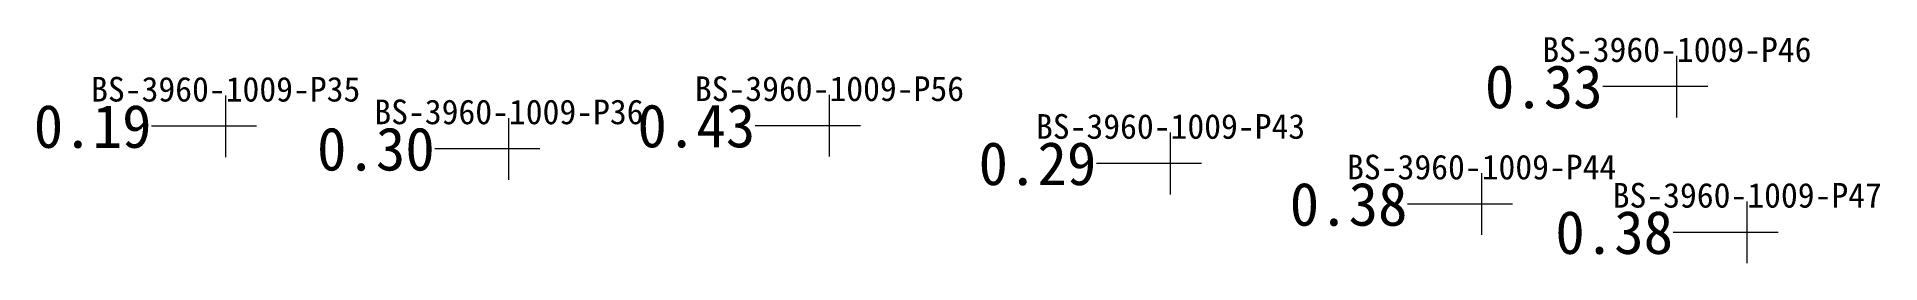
# Model space of a CAD drawing. Header units: inches. Extents: x 469908 to 470062, y 4349724 to 4349845.
# Drawn here: x 469998.78 to 470028.6, y 4349820.86 to 4349824.52 of the extents above; entities that cross this region are included whole.
import ezdxf
from ezdxf.enums import TextEntityAlignment as Align

# ---------------------------------------------------------------- set-up
doc = ezdxf.new("R2010")
doc.units = ezdxf.units.IN
doc.header["$MEASUREMENT"] = 0
for name, color, linetype, lineweight in [('孔口文字', 7, 'Continuous', 0), ('点', 7, 'Continuous', 0), ('线条', 7, 'Continuous', 0), ('钻孔', 7, 'Continuous', 0)]:
    doc.layers.add(name, color=color, linetype=linetype, lineweight=lineweight)
doc.styles.add('3dmine_textStyle_2', font='simsunb.ttf', dxfattribs={"height": 1})

msp = doc.modelspace()

# ---------------------------------------------------------------- texts
at = {"layer": '孔口文字', "color": 138, "linetype": 'Continuous', "lineweight": 0, "true_color": 0x004c4c, "style": '3dmine_textStyle_2'}
for s, p in [('BS-3960-1009-P46', (470025.309, 4349824.118, 3955.51)), ('BS-3960-1009-P35', (470001.838, 4349823.476, 3956.717)), ('BS-3960-1009-P56', (470011.603, 4349823.484, 3956.837)), ('BS-3960-1009-P36', (470006.419, 4349823.109, 3956.681)), ('BS-3960-1009-P43', (470017.12, 4349822.873, 3955.92)), ('BS-3960-1009-P44', (470022.152, 4349822.215, 3955.668)), ('BS-3960-1009-P47', (470026.448, 4349821.758, 3955.59))]:
    msp.add_text(s, height=0.4, dxfattribs=at).set_placement(p, align=Align.CENTER)
at = {"layer": '钻孔', "color": 8, "linetype": 'Continuous', "lineweight": 0, "true_color": 0x808080, "style": '3dmine_textStyle_2'}
for s, p in [('0.33', (470024.109, 4349823.718, 3955.51)), ('0.19', (470000.638, 4349823.076, 3956.717)), ('0.43', (470010.403, 4349823.084, 3956.837)), ('0.30', (470005.219, 4349822.709, 3956.681)), ('0.29', (470015.92, 4349822.473, 3955.92)), ('0.38', (470020.952, 4349821.815, 3955.668)), ('0.38', (470025.248, 4349821.358, 3955.59))]:
    msp.add_text(s, height=0.7, dxfattribs=at).set_placement(p, align=Align.MIDDLE_RIGHT)

# ---------------------------------------------------------------- hatches: boundary and pattern name
at = {"layer": '钻孔', "linetype": 'Continuous', "lineweight": 0, "true_color": 0x808080, "extrusion": (0, 1, 0)}
for points in [[(-470026.309, 3949.51), (-470025.309, 3949.51), (-470025.309, 3955.51), (-470026.309, 3955.51)], [(-470002.838, 3949.717), (-470001.838, 3949.717), (-470001.838, 3956.717), (-470002.838, 3956.717)], [(-470012.603, 3949.837), (-470011.603, 3949.837), (-470011.603, 3956.837), (-470012.603, 3956.837)], [(-470007.419, 3949.681), (-470006.419, 3949.681), (-470006.419, 3956.681), (-470007.419, 3956.681)], [(-470018.12, 3949.92), (-470017.12, 3949.92), (-470017.12, 3955.92), (-470018.12, 3955.92)], [(-470023.152, 3949.668), (-470022.152, 3949.668), (-470022.152, 3955.668), (-470023.152, 3955.668)], [(-470027.448, 3949.59), (-470026.448, 3949.59), (-470026.448, 3955.59), (-470027.448, 3955.59)]]:
    msp.add_hatch(color=8, dxfattribs=at).paths.add_polyline_path(points, flags=0)

# ---------------------------------------------------------------- linework, layer by layer
at = {"layer": '点', "color": 138, "linetype": 'Continuous', "lineweight": 0, "true_color": 0x004c4c}
for points, elevation in [([(470025.309, 4349823.218), (470025.309, 4349824.218)], 3955.51), ([(470001.838, 4349822.576), (470001.838, 4349823.576)], 3956.717), ([(470011.603, 4349822.584), (470011.603, 4349823.584)], 3956.837), ([(470025.809, 4349823.718), (470024.809, 4349823.718)], 3955.51), ([(470006.419, 4349822.209), (470006.419, 4349823.209)], 3956.681), ([(470002.338, 4349823.076), (470001.338, 4349823.076)], 3956.717), ([(470012.103, 4349823.084), (470011.103, 4349823.084)], 3956.837), ([(470017.12, 4349821.973), (470017.12, 4349822.973)], 3955.92), ([(470006.919, 4349822.709), (470005.919, 4349822.709)], 3956.681), ([(470017.62, 4349822.473), (470016.62, 4349822.473)], 3955.92), ([(470022.152, 4349821.315), (470022.152, 4349822.315)], 3955.668), ([(470022.652, 4349821.815), (470021.652, 4349821.815)], 3955.668), ([(470026.448, 4349820.858), (470026.448, 4349821.858)], 3955.59), ([(470026.948, 4349821.358), (470025.948, 4349821.358)], 3955.59)]:
    msp.add_lwpolyline(points, dxfattribs=dict(at, elevation=elevation))
at = {"layer": '线条', "color": 138, "linetype": 'Continuous', "lineweight": 0, "true_color": 0x004c4c}
for points, elevation in [([(470025.309, 4349823.718), (470025.309, 4349823.718), (470025.309, 4349823.718)], 3955.51), ([(470001.838, 4349823.076), (470001.838, 4349823.076), (470001.838, 4349823.076)], 3956.717), ([(470011.603, 4349823.084), (470011.603, 4349823.084), (470011.603, 4349823.084)], 3956.837), ([(470006.419, 4349822.709), (470006.419, 4349822.709), (470006.419, 4349822.709)], 3956.681), ([(470017.12, 4349822.473), (470017.12, 4349822.473), (470017.12, 4349822.473)], 3955.92), ([(470022.152, 4349821.815), (470022.152, 4349821.815), (470022.152, 4349821.815)], 3955.668), ([(470026.448, 4349821.358), (470026.448, 4349821.358), (470026.448, 4349821.358)], 3955.59)]:
    msp.add_lwpolyline(points, dxfattribs=dict(at, elevation=elevation))
at = {"layer": '钻孔', "color": 8, "linetype": 'Continuous', "lineweight": 0, "true_color": 0x808080}
for points, elevation in [([(470025.309, 4349823.718), (470024.109, 4349823.718)], 3955.51), ([(470025.309, 4349823.718), (470024.109, 4349823.718)], 3949.51), ([(470001.838, 4349823.076), (470000.638, 4349823.076)], 3956.717), ([(470001.838, 4349823.076), (470000.638, 4349823.076)], 3949.717), ([(470011.603, 4349823.084), (470010.403, 4349823.084)], 3956.837), ([(470011.603, 4349823.084), (470010.403, 4349823.084)], 3949.837), ([(470006.419, 4349822.709), (470005.219, 4349822.709)], 3956.681), ([(470006.419, 4349822.709), (470005.219, 4349822.709)], 3949.681), ([(470017.12, 4349822.473), (470015.92, 4349822.473)], 3955.92), ([(470017.12, 4349822.473), (470015.92, 4349822.473)], 3949.92), ([(470022.152, 4349821.815), (470020.952, 4349821.815)], 3955.668), ([(470022.152, 4349821.815), (470020.952, 4349821.815)], 3949.668), ([(470026.448, 4349821.358), (470025.248, 4349821.358)], 3955.59), ([(470026.448, 4349821.358), (470025.248, 4349821.358)], 3949.59)]:
    msp.add_lwpolyline(points, dxfattribs=dict(at, elevation=elevation))

msp.set_redraw_order([(e.dxf.handle, doc.entitydb.next_handle()) for e in msp.query("TEXT MTEXT ATTDEF DIMENSION ARC_DIMENSION")])  # texts and dimensions are drawn at this point

doc.saveas('drawing.dxf')
